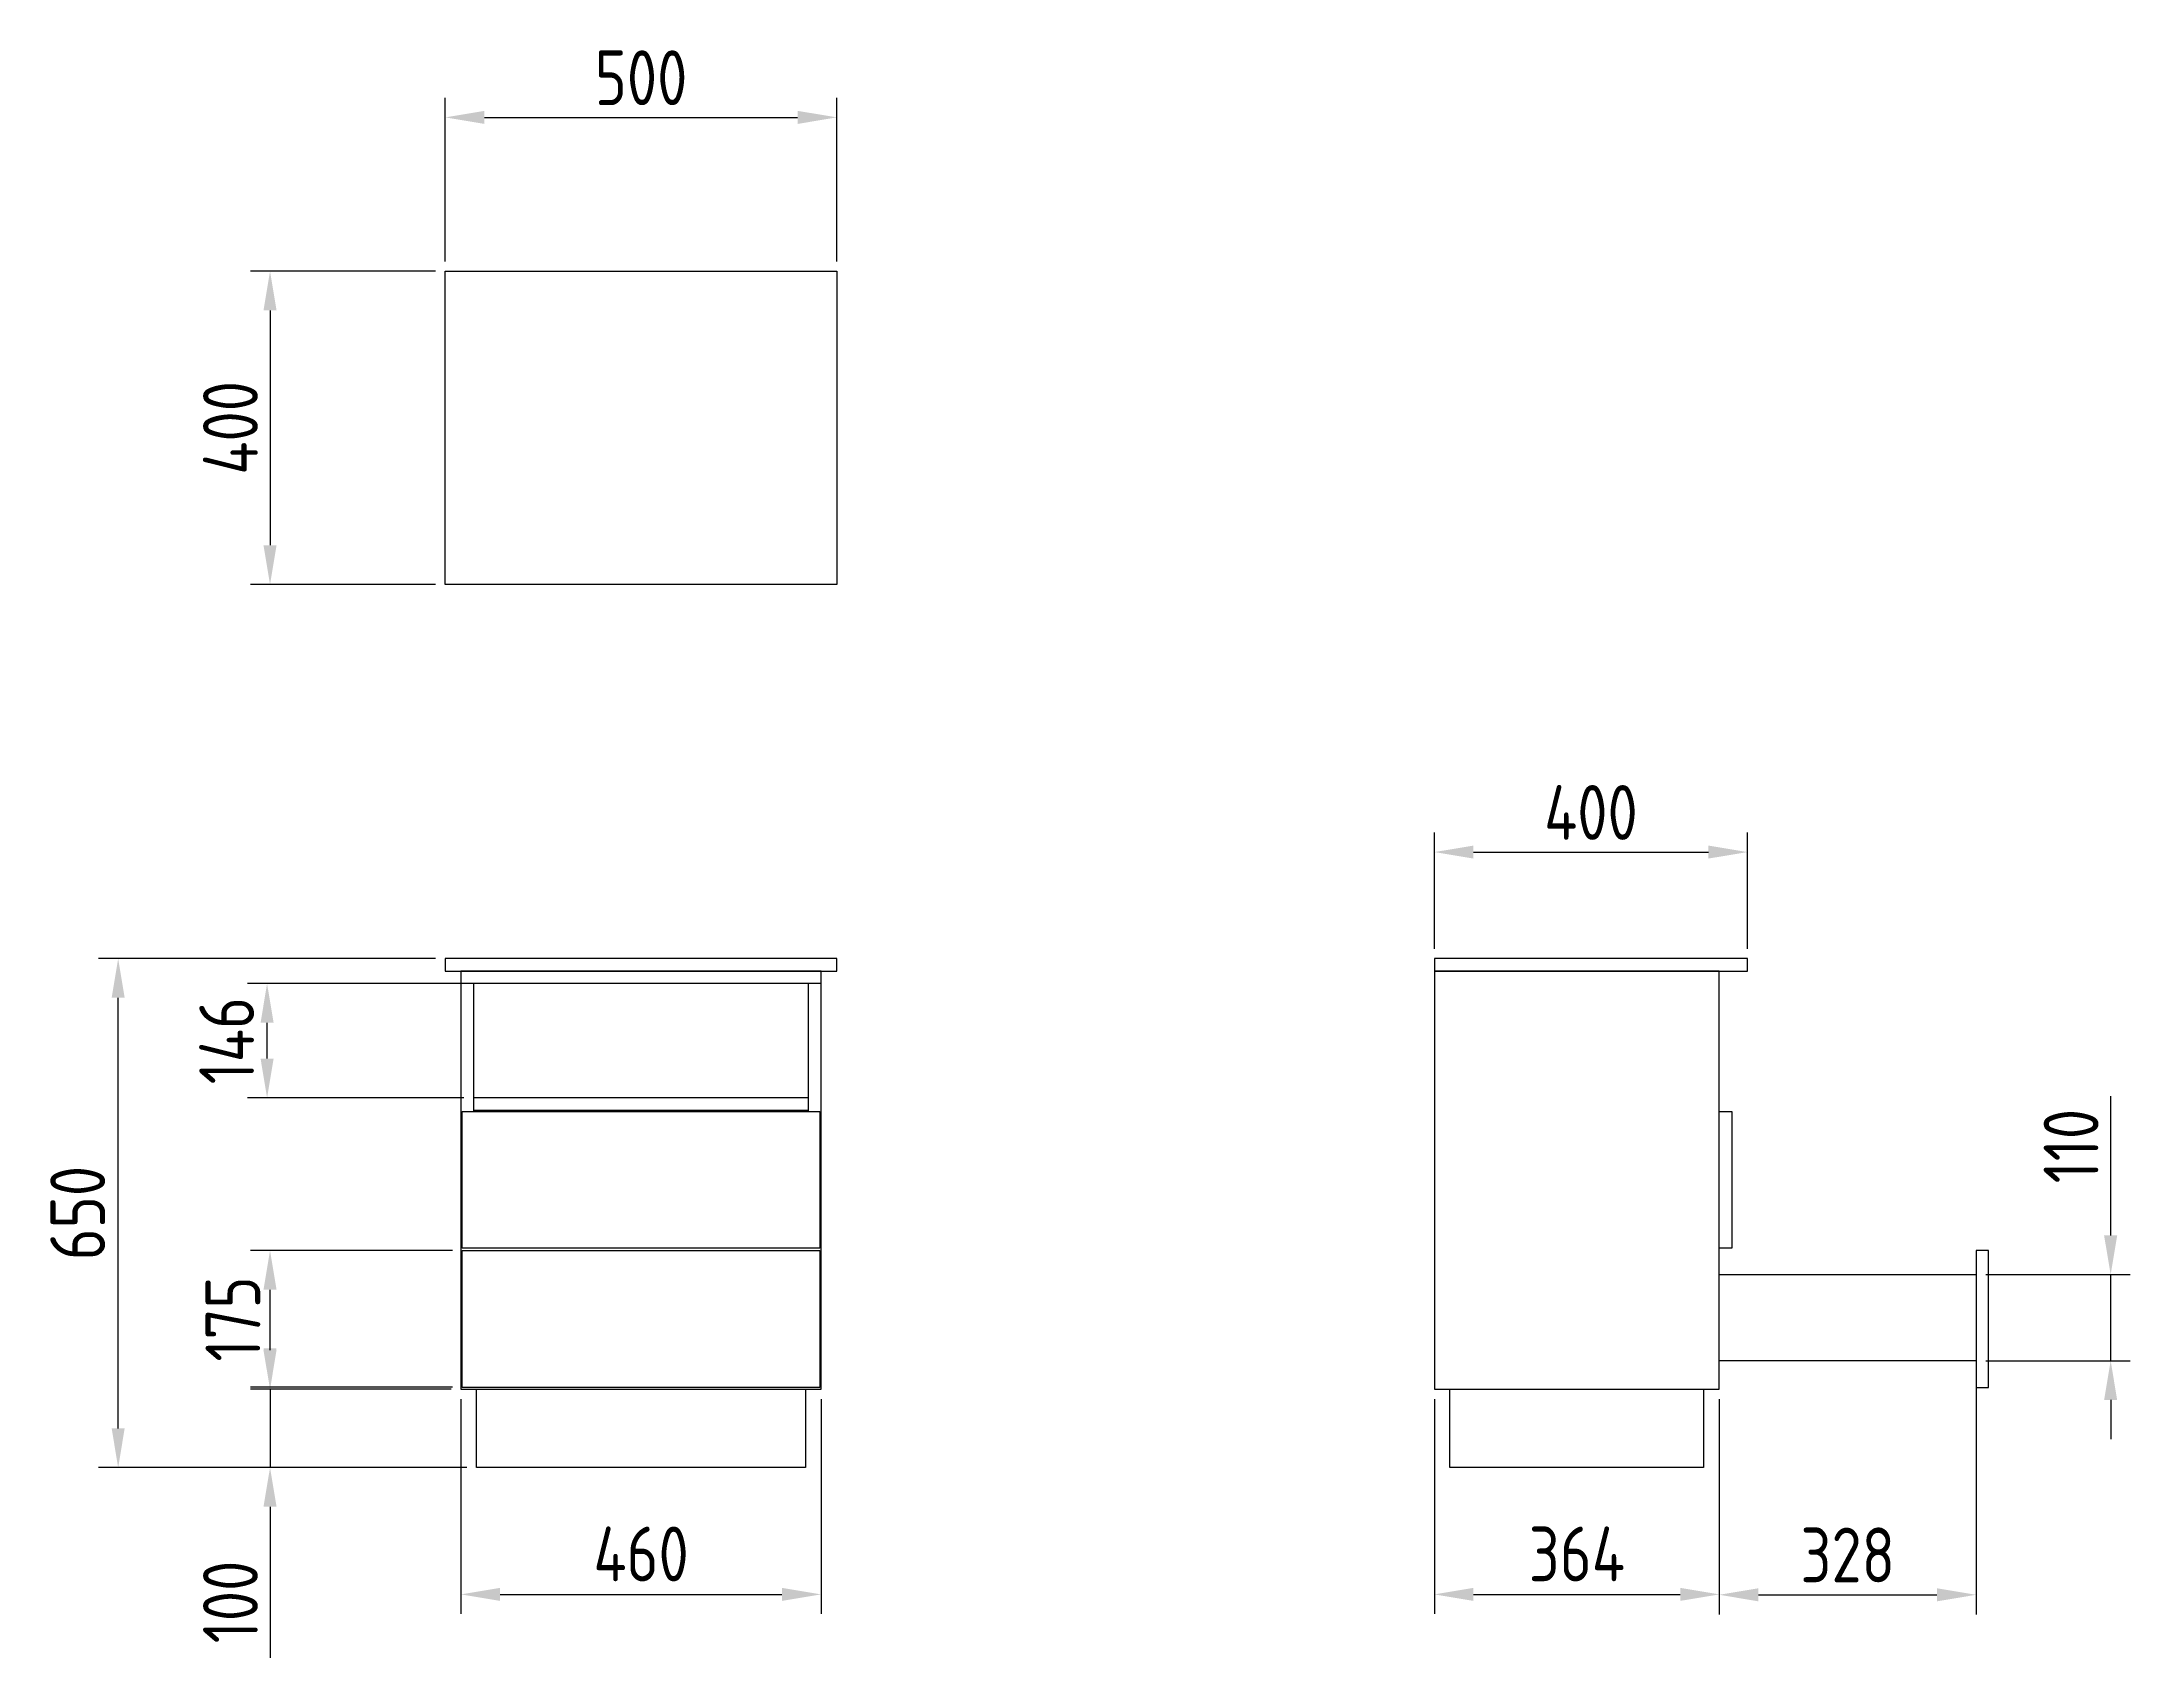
# Model space of a CAD drawing. Header units: millimetres. Extents: x 1713 to 34496, y -3951 to 7152.
# Drawn here: x 27588 to 30256, y 2553 to 4624 of the extents above; entities that cross this region are included whole.
import ezdxf

# ---------------------------------------------------------------- set-up
doc = ezdxf.new("R2010")
doc.units = ezdxf.units.MM
doc.layers.add('awcad.layer.СКД_технические_средства', color=7, linetype='Continuous', lineweight=30)
doc.styles.add('awcad.labels', font='eskd.shx')
doc.dimstyles.new('awcad.dim.building', dxfattribs={"dimtxt": 3.5, "dimasz": 2.5, "dimexe": 1.25, "dimexo": 0.625, "dimtad": 1, "dimtxsty": 'awcad.labels', "dimcen": 2.5, "dimadec": 0, "dimazin": 0, "dimtfac": 1, "dimtmove": 0, "dimatfit": 3, "dimldrblk": 'NONE', "dimfxl": 1, "dimarcsym": 0})

# ---------------------------------------------------------------- blocks, each defined once
blk = doc.blocks.new('*D355')
at = {"layer": 'awcad.layer.СКД_технические_средства', "color": 0, "linetype": 'ByBlock', "lineweight": -2, "transparency": 16777216}
for p, q in [((28103.8, 4343.9), (28103.8, 4552.9)), ((28603.8, 4343.9), (28603.8, 4552.9)), ((28153.8, 4527.9), (28553.8, 4527.9))]:
    blk.add_line(p, q, dxfattribs=at)
at = {"layer": 'awcad.layer.СКД_технические_средства', "color": 0, "linetype": 'ByBlock', "transparency": 16777216}
for points in [[(28153.8, 4536.2), (28153.8, 4519.5), (28103.8, 4527.9)], [(28553.8, 4536.2), (28553.8, 4519.5), (28603.8, 4527.9)]]:
    blk.add_solid(points, dxfattribs=at)
at = {"layer": 'Defpoints', "color": 0, "linetype": 'ByBlock', "transparency": 16777216}
for p in [(28603.8, 4527.9), (28103.8, 4331.4), (28603.8, 4331.4)]:
    blk.add_point(p, dxfattribs=at)
at = {"layer": 'awcad.layer.СКД_технические_средства', "color": 0, "linetype": 'ByBlock', "lineweight": -2, "transparency": 16777216, "insert": (28353.8, 4578.5), "char_height": 70, "attachment_point": 5, "style": 'awcad.labels'}
blk.add_mtext('500', dxfattribs=at)
blk = doc.blocks.new('_None')
blk = doc.blocks.new('*D352')
at = {"layer": 'awcad.layer.СКД_технические_средства', "color": 0, "linetype": 'ByBlock', "lineweight": -2, "transparency": 16777216}
for p, q in [((28091.3, 4331.4), (27854.9, 4331.4)), ((27879.9, 4281.4), (27879.9, 3981.4)), ((28091.3, 3931.4), (27854.9, 3931.4))]:
    blk.add_line(p, q, dxfattribs=at)
at = {"layer": 'awcad.layer.СКД_технические_средства', "color": 0, "linetype": 'ByBlock', "transparency": 16777216}
for points in [[(27871.5, 4281.4), (27888.2, 4281.4), (27879.9, 4331.4)], [(27871.5, 3981.4), (27888.2, 3981.4), (27879.9, 3931.4)]]:
    blk.add_solid(points, dxfattribs=at)
at = {"layer": 'Defpoints', "color": 0, "linetype": 'ByBlock', "transparency": 16777216}
for p in [(28103.8, 4331.4), (27879.9, 3931.4), (28103.8, 3931.4)]:
    blk.add_point(p, dxfattribs=at)
at = {"layer": 'awcad.layer.СКД_технические_средства', "color": 0, "linetype": 'ByBlock', "lineweight": -2, "transparency": 16777216, "insert": (27829.3, 4131.4), "char_height": 70, "attachment_point": 5, "rotation": 90, "style": 'awcad.labels'}
blk.add_mtext('400', dxfattribs=at)
blk = doc.blocks.new('*D358')
at = {"layer": 'awcad.layer.СКД_технические_средства', "color": 0, "linetype": 'ByBlock', "lineweight": -2, "transparency": 16777216}
for p, q in [((28123.8, 2891.2), (28123.8, 2616.8)), ((28583.8, 2891.2), (28583.8, 2616.8)), ((28173.8, 2641.8), (28533.8, 2641.8))]:
    blk.add_line(p, q, dxfattribs=at)
at = {"layer": 'awcad.layer.СКД_технические_средства', "color": 0, "linetype": 'ByBlock', "transparency": 16777216}
for points in [[(28173.8, 2650.1), (28173.8, 2633.5), (28123.8, 2641.8)], [(28533.8, 2650.1), (28533.8, 2633.5), (28583.8, 2641.8)]]:
    blk.add_solid(points, dxfattribs=at)
at = {"layer": 'Defpoints', "color": 0, "linetype": 'ByBlock', "transparency": 16777216}
for p in [(28123.8, 2903.7), (28583.8, 2903.7), (28583.8, 2641.8)]:
    blk.add_point(p, dxfattribs=at)
at = {"layer": 'awcad.layer.СКД_технические_средства', "color": 0, "linetype": 'ByBlock', "lineweight": -2, "transparency": 16777216, "insert": (28353.8, 2693.4), "char_height": 70, "attachment_point": 5, "style": 'awcad.labels'}
blk.add_mtext('460', dxfattribs=at)
blk = doc.blocks.new('*D349')
at = {"layer": 'awcad.layer.СКД_технические_средства', "color": 0, "linetype": 'ByBlock', "lineweight": -2, "transparency": 16777216}
for p, q in [((27879.9, 2953.7), (27879.9, 3003.7)), ((28111.3, 2903.7), (27854.9, 2903.7)), ((27879.9, 2903.7), (27879.9, 2803.7)), ((28131.3, 2803.7), (27854.9, 2803.7)), ((27879.9, 2753.7), (27879.9, 2560.6))]:
    blk.add_line(p, q, dxfattribs=at)
at = {"layer": 'awcad.layer.СКД_технические_средства', "color": 0, "linetype": 'ByBlock', "transparency": 16777216}
for points in [[(27871.5, 2953.7), (27888.2, 2953.7), (27879.9, 2903.7)], [(27871.5, 2753.7), (27888.2, 2753.7), (27879.9, 2803.7)]]:
    blk.add_solid(points, dxfattribs=at)
at = {"layer": 'Defpoints', "color": 0, "linetype": 'ByBlock', "transparency": 16777216}
for p in [(27879.9, 2903.7), (28123.8, 2903.7), (28143.8, 2803.7)]:
    blk.add_point(p, dxfattribs=at)
at = {"layer": 'awcad.layer.СКД_технические_средства', "color": 0, "linetype": 'ByBlock', "lineweight": -2, "transparency": 16777216, "insert": (27829.3, 2632.1), "char_height": 70, "attachment_point": 5, "rotation": 90, "style": 'awcad.labels'}
blk.add_mtext('100', dxfattribs=at)
blk = doc.blocks.new('*D346')
at = {"layer": 'awcad.layer.СКД_технические_средства', "color": 0, "linetype": 'ByBlock', "lineweight": -2, "transparency": 16777216}
for p, q in [((28112.8, 3080.9), (27854.9, 3080.9)), ((27879.9, 2956.2), (27879.9, 3030.9)), ((28112.8, 2906.2), (27854.9, 2906.2))]:
    blk.add_line(p, q, dxfattribs=at)
at = {"layer": 'awcad.layer.СКД_технические_средства', "color": 0, "linetype": 'ByBlock', "transparency": 16777216}
for points in [[(27871.5, 3030.9), (27888.2, 3030.9), (27879.9, 3080.9)], [(27871.5, 2956.2), (27888.2, 2956.2), (27879.9, 2906.2)]]:
    blk.add_solid(points, dxfattribs=at)
at = {"layer": 'Defpoints', "color": 0, "linetype": 'ByBlock', "transparency": 16777216}
for p in [(27879.9, 3080.9), (28125.3, 3080.9), (28125.3, 2906.2)]:
    blk.add_point(p, dxfattribs=at)
at = {"layer": 'awcad.layer.СКД_технические_средства', "color": 0, "linetype": 'ByBlock', "lineweight": -2, "transparency": 16777216, "insert": (27832.4, 2993.5), "char_height": 70, "attachment_point": 5, "rotation": 90, "style": 'awcad.labels'}
blk.add_mtext('175', dxfattribs=at)
blk = doc.blocks.new('*D340')
at = {"layer": 'awcad.layer.СКД_технические_средства', "color": 0, "linetype": 'ByBlock', "lineweight": -2, "transparency": 16777216}
for p, q in [((28127.3, 3421.7), (27851.1, 3421.7)), ((27876.1, 3326), (27876.1, 3371.7)), ((28127.3, 3276), (27851.1, 3276))]:
    blk.add_line(p, q, dxfattribs=at)
at = {"layer": 'awcad.layer.СКД_технические_средства', "color": 0, "linetype": 'ByBlock', "transparency": 16777216}
for points in [[(27867.8, 3371.7), (27884.5, 3371.7), (27876.1, 3421.7)], [(27867.8, 3326), (27884.5, 3326), (27876.1, 3276)]]:
    blk.add_solid(points, dxfattribs=at)
at = {"layer": 'Defpoints', "color": 0, "linetype": 'ByBlock', "transparency": 16777216}
for p in [(27876.1, 3421.7), (28139.8, 3421.7), (28139.8, 3276)]:
    blk.add_point(p, dxfattribs=at)
at = {"layer": 'awcad.layer.СКД_технические_средства', "color": 0, "linetype": 'ByBlock', "lineweight": -2, "transparency": 16777216, "insert": (27824.5, 3348.9), "char_height": 70, "attachment_point": 5, "rotation": 90, "style": 'awcad.labels'}
blk.add_mtext('146', dxfattribs=at)
blk = doc.blocks.new('*D402')
at = {"layer": 'awcad.layer.СКД_технические_средства', "color": 0, "linetype": 'ByBlock', "lineweight": -2, "transparency": 16777216}
for p, q in [((28091.3, 3453.7), (27660.9, 3453.7)), ((27685.9, 2853.7), (27685.9, 3403.7)), ((28131.3, 2803.7), (27660.9, 2803.7))]:
    blk.add_line(p, q, dxfattribs=at)
at = {"layer": 'awcad.layer.СКД_технические_средства', "color": 0, "linetype": 'ByBlock', "transparency": 16777216}
for points in [[(27677.6, 3403.7), (27694.2, 3403.7), (27685.9, 3453.7)], [(27677.6, 2853.7), (27694.2, 2853.7), (27685.9, 2803.7)]]:
    blk.add_solid(points, dxfattribs=at)
at = {"layer": 'Defpoints', "color": 0, "linetype": 'ByBlock', "transparency": 16777216}
for p in [(27685.9, 3453.7), (28103.8, 3453.7), (28143.8, 2803.7)]:
    blk.add_point(p, dxfattribs=at)
at = {"layer": 'awcad.layer.СКД_технические_средства', "color": 0, "linetype": 'ByBlock', "lineweight": -2, "transparency": 16777216, "insert": (27634.2, 3128.7), "char_height": 70, "attachment_point": 5, "rotation": 90, "style": 'awcad.labels'}
blk.add_mtext('650', dxfattribs=at)
blk = doc.blocks.new('*D361')
at = {"layer": 'awcad.layer.СКД_технические_средства', "color": 0, "linetype": 'ByBlock', "lineweight": -2, "transparency": 16777216}
for p, q in [((29367.1, 2891.2), (29367.1, 2616.8)), ((29731.1, 2891.2), (29731.1, 2616.8)), ((29417.1, 2641.8), (29681.1, 2641.8))]:
    blk.add_line(p, q, dxfattribs=at)
at = {"layer": 'awcad.layer.СКД_технические_средства', "color": 0, "linetype": 'ByBlock', "transparency": 16777216}
for points in [[(29417.1, 2650.1), (29417.1, 2633.5), (29367.1, 2641.8)], [(29681.1, 2650.1), (29681.1, 2633.5), (29731.1, 2641.8)]]:
    blk.add_solid(points, dxfattribs=at)
at = {"layer": 'Defpoints', "color": 0, "linetype": 'ByBlock', "transparency": 16777216}
for p in [(29367.1, 2903.7), (29731.1, 2903.7), (29731.1, 2641.8)]:
    blk.add_point(p, dxfattribs=at)
at = {"layer": 'awcad.layer.СКД_технические_средства', "color": 0, "linetype": 'ByBlock', "lineweight": -2, "transparency": 16777216, "insert": (29549.1, 2693.4), "char_height": 70, "attachment_point": 5, "style": 'awcad.labels'}
blk.add_mtext('364', dxfattribs=at)
blk = doc.blocks.new('*D374')
at = {"layer": 'awcad.layer.СКД_технические_средства', "color": 0, "linetype": 'ByBlock', "lineweight": -2, "transparency": 16777216}
for p, q in [((29367.1, 3466.2), (29367.1, 3614.7)), ((29767.1, 3466.2), (29767.1, 3614.7)), ((29417.1, 3589.7), (29717.1, 3589.7))]:
    blk.add_line(p, q, dxfattribs=at)
at = {"layer": 'awcad.layer.СКД_технические_средства', "color": 0, "linetype": 'ByBlock', "transparency": 16777216}
for points in [[(29417.1, 3598), (29417.1, 3581.4), (29367.1, 3589.7)], [(29717.1, 3598), (29717.1, 3581.4), (29767.1, 3589.7)]]:
    blk.add_solid(points, dxfattribs=at)
at = {"layer": 'Defpoints', "color": 0, "linetype": 'ByBlock', "transparency": 16777216}
for p in [(29767.1, 3589.7), (29367.1, 3453.7), (29767.1, 3453.7)]:
    blk.add_point(p, dxfattribs=at)
at = {"layer": 'awcad.layer.СКД_технические_средства', "color": 0, "linetype": 'ByBlock', "lineweight": -2, "transparency": 16777216, "insert": (29567.1, 3640.3), "char_height": 70, "attachment_point": 5, "style": 'awcad.labels'}
blk.add_mtext('400', dxfattribs=at)
blk = doc.blocks.new('*D378')
at = {"layer": 'awcad.layer.СКД_технические_средства', "color": 0, "linetype": 'ByBlock', "lineweight": -2, "transparency": 16777216}
for p, q in [((30059.1, 2927.6), (30059.1, 2616.3)), ((29731.1, 2871.2), (29731.1, 2616.3)), ((29781.1, 2641.3), (30009.1, 2641.3))]:
    blk.add_line(p, q, dxfattribs=at)
at = {"layer": 'awcad.layer.СКД_технические_средства', "color": 0, "linetype": 'ByBlock', "transparency": 16777216}
for points in [[(29781.1, 2649.6), (29781.1, 2632.9), (29731.1, 2641.3)], [(30009.1, 2649.6), (30009.1, 2632.9), (30059.1, 2641.3)]]:
    blk.add_solid(points, dxfattribs=at)
at = {"layer": 'Defpoints', "color": 0, "linetype": 'ByBlock', "transparency": 16777216}
for p in [(30059.1, 2940.1), (29731.1, 2883.7), (30059.1, 2641.3)]:
    blk.add_point(p, dxfattribs=at)
at = {"layer": 'awcad.layer.СКД_технические_средства', "color": 0, "linetype": 'ByBlock', "lineweight": -2, "transparency": 16777216, "insert": (29895.1, 2692.1), "char_height": 70, "attachment_point": 5, "style": 'awcad.labels'}
blk.add_mtext('328', dxfattribs=at)
blk = doc.blocks.new('*D382')
at = {"layer": 'awcad.layer.СКД_технические_средства', "color": 0, "linetype": 'ByBlock', "lineweight": -2, "transparency": 16777216}
for p, q in [((30231, 3100.1), (30231, 3278.2)), ((30071.6, 3050.1), (30256, 3050.1)), ((30231, 2940.1), (30231, 3050.1)), ((30071.6, 2940.1), (30256, 2940.1)), ((30231, 2890.1), (30231, 2840.1))]:
    blk.add_line(p, q, dxfattribs=at)
at = {"layer": 'awcad.layer.СКД_технические_средства', "color": 0, "linetype": 'ByBlock', "transparency": 16777216}
for points in [[(30222.6, 3100.1), (30239.3, 3100.1), (30231, 3050.1)], [(30222.6, 2890.1), (30239.3, 2890.1), (30231, 2940.1)]]:
    blk.add_solid(points, dxfattribs=at)
at = {"layer": 'Defpoints', "color": 0, "linetype": 'ByBlock', "transparency": 16777216}
for p in [(30059.1, 3050.1), (30231, 3050.1), (30059.1, 2940.1)]:
    blk.add_point(p, dxfattribs=at)
at = {"layer": 'awcad.layer.СКД_технические_средства', "color": 0, "linetype": 'ByBlock', "lineweight": -2, "transparency": 16777216, "insert": (30180.4, 3214.2), "char_height": 70, "attachment_point": 5, "rotation": 90, "style": 'awcad.labels'}
blk.add_mtext('110', dxfattribs=at)

msp = doc.modelspace()

# ---------------------------------------------------------------- linework, layer by layer
for p, q in [((28103.779, 4331.412), (28603.779, 4331.412)), ((28103.779, 3931.412), (28103.779, 4331.412)), ((28603.779, 4331.412), (28603.779, 3931.412)), ((28603.779, 3931.412), (28103.779, 3931.412)), ((28583.779, 3421.683), (28123.779, 3421.683)), ((28139.779, 3421.683), (28139.779, 3258.517)), ((28567.779, 3258.517), (28567.779, 3421.683))]:
    msp.add_line(p, q)
for points in [[(28103.779, 3453.683), (28103.779, 3437.683), (28603.779, 3437.683), (28603.779, 3453.683)], [(29367.09, 3453.683), (29367.09, 3437.683), (29767.09, 3437.683), (29767.09, 3453.683)], [(28583.779, 3437.683), (28123.779, 3437.683), (28123.779, 2903.683), (28583.779, 2903.683)], [(29731.09, 3437.683), (29367.09, 3437.683), (29367.09, 2903.683), (29731.09, 2903.683)], [(28125.279, 3083.85), (28125.279, 3258.517), (28582.279, 3258.517), (28582.279, 3083.85)], [(28139.779, 3260.017), (28567.779, 3260.017), (28567.779, 3276.017), (28139.779, 3276.017)], [(29747.09, 3083.85), (29731.09, 3083.85), (29731.09, 3258.517), (29747.09, 3258.517)], [(28125.279, 3080.85), (28582.279, 3080.85), (28582.279, 2906.183), (28125.279, 2906.183)], [(30059.09, 2906.183), (30075.09, 2906.183), (30075.09, 3080.85), (30059.09, 3080.85)], [(30059.09, 2940.129), (29731.09, 2940.129), (29731.09, 3050.129), (30059.09, 3050.129)], [(28563.779, 2903.683), (28563.779, 2803.683), (28143.779, 2803.683), (28143.779, 2903.683)], [(29711.09, 2903.683), (29711.09, 2803.683), (29387.09, 2803.683), (29387.09, 2903.683)]]:
    msp.add_lwpolyline(points, close=True)

# ---------------------------------------------------------------- dimensions: what is measured, and where the dimension line sits
at = {"layer": 'awcad.layer.СКД_технические_средства', "color": 253, "linetype": 'ByBlock', "lineweight": -2}
for base, p1, p2, picture, middle in [((28603.779, 4527.872), (28103.779, 4331.412), (28603.779, 4331.412), '*D355', (28353.779, 4578.479)), ((29767.09, 3589.707), (29367.09, 3453.683), (29767.09, 3453.683), '*D374', (29567.09, 3640.313)), ((30059.09, 2641.254), (29731.09, 2883.683), (30059.09, 2940.129), '*D378', (29895.09, 2692.12)), ((28583.779, 2641.795), (28123.779, 2903.683), (28583.779, 2903.683), '*D358', (28353.779, 2693.437)), ((29731.09, 2641.795), (29367.09, 2903.683), (29731.09, 2903.683), '*D361', (29549.09, 2693.437))]:
    dim = msp.add_linear_dim(base=base, p1=p1, p2=p2, dimstyle='awcad.dim.building', dxfattribs=at)
    dim.commit()
    dim.dimension.update_dxf_attribs({"geometry": picture, "text_midpoint": middle})
for base, p1, p2, picture, middle in [((27879.875, 3931.412), (28103.779, 4331.412), (28103.779, 3931.412), '*D352', (27829.269, 4131.412)), ((27685.89, 3453.683), (28143.779, 2803.683), (28103.779, 3453.683), '*D402', (27634.248, 3128.683)), ((30230.982, 3050.129), (30059.09, 2940.129), (30059.09, 3050.129), '*D382', (30180.376, 3214.183))]:
    dim = msp.add_linear_dim(base=base, p1=p1, p2=p2, angle=90, dimstyle='awcad.dim.building', dxfattribs=at)
    dim.commit()
    dim.dimension.update_dxf_attribs({"geometry": picture, "text_midpoint": middle})
for base, p1, p2, text, picture, middle in [((27876.125, 3421.683), (28139.779, 3276.017), (28139.779, 3421.683), '146', '*D340', (27824.483, 3348.85)), ((27879.875, 3080.85), (28125.279, 2906.183), (28125.279, 3080.85), '175', '*D346', (27832.375, 2993.517))]:
    dim = msp.add_linear_dim(base=base, p1=p1, p2=p2, angle=90, text=text, dimstyle='awcad.dim.building', dxfattribs=at)
    dim.commit()
    dim.dimension.update_dxf_attribs({"geometry": picture, "text_midpoint": middle})
dim = msp.add_linear_dim(base=(27879.875, 2903.683), p1=(28143.779, 2803.683), p2=(28123.779, 2903.683), angle=90, dimstyle='awcad.dim.building', dxfattribs=at)
dim.commit()
dim.dimension.update_dxf_attribs({"geometry": '*D349', "text_midpoint": (27879.875, 2632.13), "dimtype": 160})

doc.saveas('drawing.dxf')
